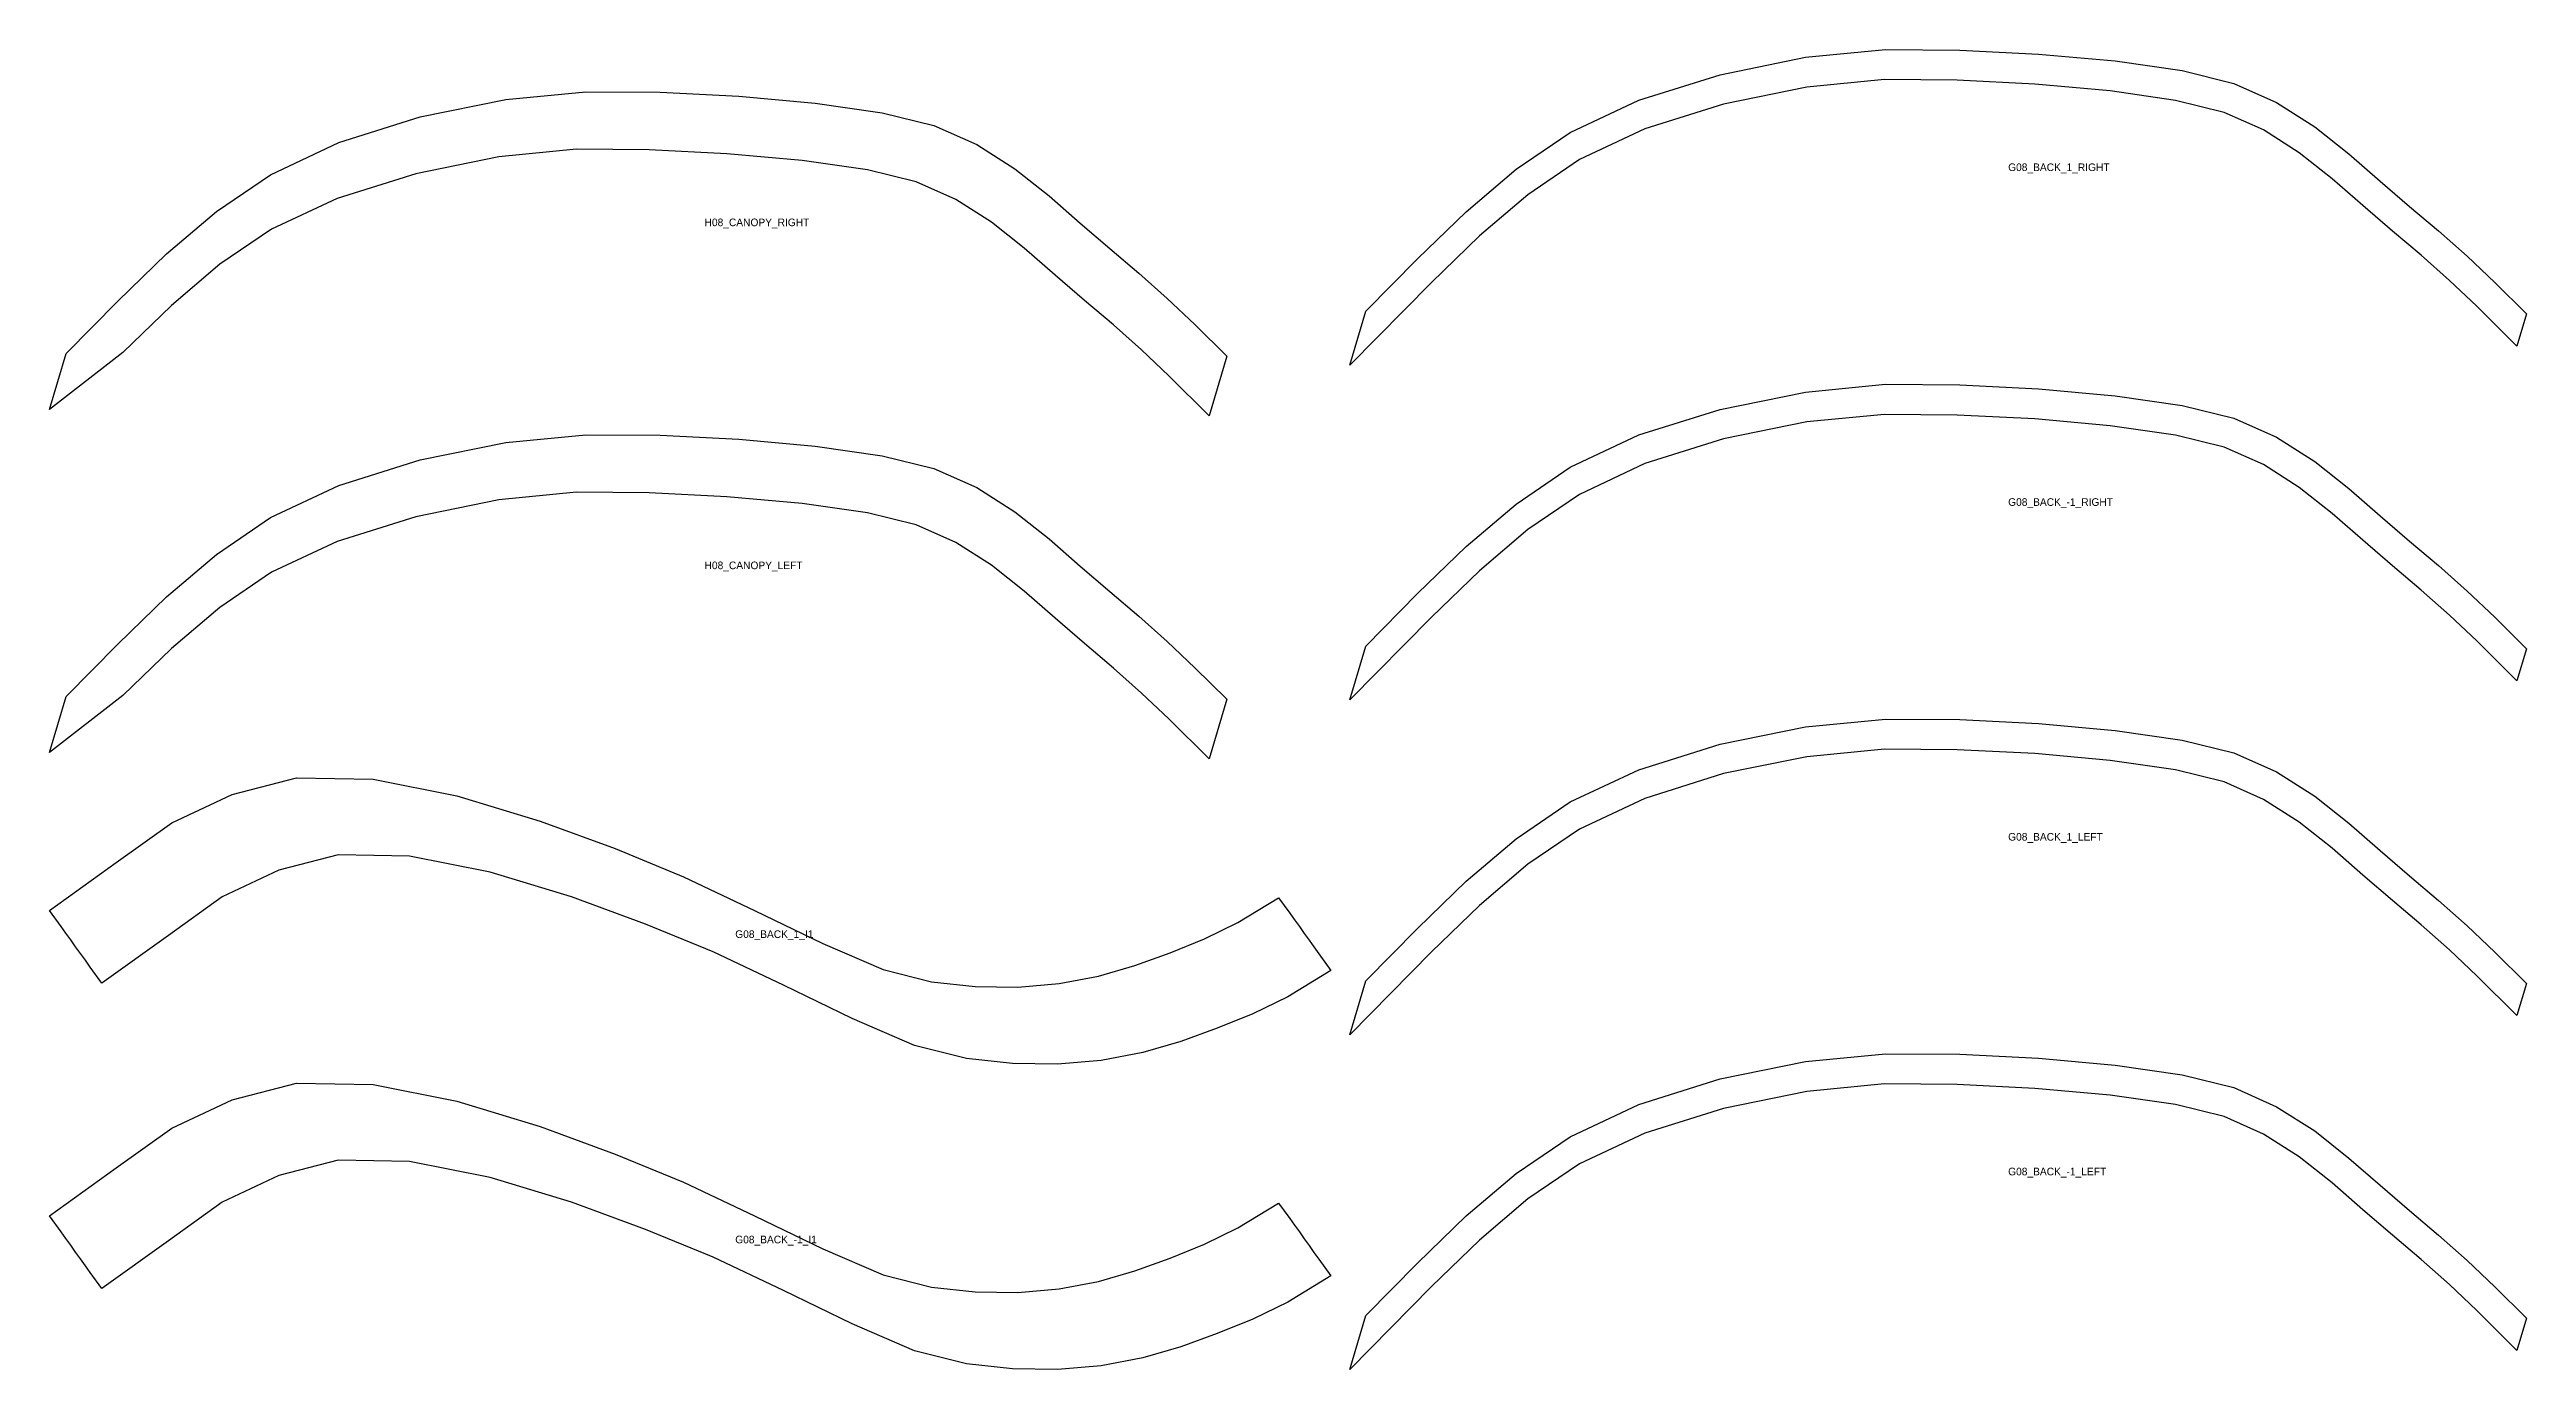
# Model space of a CAD drawing. Header units: millimetres. Extents: x 15 to 21550, y 15 to 1461.
# Drawn here: x 8442 to 11042, y 15 to 1401 of the extents above; entities that cross this region are included whole.
import ezdxf

# ---------------------------------------------------------------- set-up
doc = ezdxf.new("R2010")
doc.units = ezdxf.units.MM

msp = doc.modelspace()

# ---------------------------------------------------------------- texts
for s, p in [('G08_BACK_1_RIGHT', (10498.3, 1273.6)), ('H08_CANOPY_RIGHT', (9129.9, 1215.7)), ('G08_BACK_-1_RIGHT', (10498.3, 922)), ('H08_CANOPY_LEFT', (9129.9, 855.5)), ('G08_BACK_1_LEFT', (10498.3, 570.4)), ('G08_BACK_1_I1', (9162.1, 468.2)), ('G08_BACK_-1_LEFT', (10498.3, 218.9)), ('G08_BACK_-1_I1', (9162.1, 147.5))]:
    msp.add_text(s, height=8).set_placement(p)

# ---------------------------------------------------------------- linework, layer by layer
for points in [[(9824.1, 1126.3), (9878.3, 1181.4), (9929.5, 1230.8), (9981.8, 1275.5), (10038.5, 1314.1), (10110.5, 1348), (10195.9, 1374.8), (10285.6, 1393.1), (10369.7, 1401.2), (10447.7, 1400.7), (10530.3, 1396.5), (10610.5, 1389.3), (10680.8, 1379.1), (10735.1, 1365.7), (10780, 1345.7), (10820.1, 1320.1), (10856, 1291.7), (10888.7, 1263.1), (10919.6, 1236.5), (10950.1, 1210.8), (10980, 1184.1), (11009, 1156.6), (11042.4, 1123.5), (11032.3, 1089.7), (10990.1, 1131.7), (10961.4, 1158.7), (10932, 1185.1), (10901.8, 1210.6), (10870.7, 1237.3), (10838.4, 1265.6), (10803.9, 1292.9), (10766.4, 1316.8), (10725, 1335.2), (10673.9, 1347.8), (10605.4, 1357.7), (10526.3, 1364.9), (10444.7, 1369), (10368.5, 1369.6), (10286.8, 1361.6), (10199.6, 1343.9), (10117, 1318), (10048.2, 1285.6), (9994.1, 1248.7), (9943.4, 1205.4), (9892.9, 1156.6), (9807.3, 1069.7), (9824.1, 1126.3)], [(8459.7, 1082), (8513.9, 1137), (8565.1, 1186.5), (8617.4, 1231.2), (8674.2, 1269.8), (8746.1, 1303.7), (8831.5, 1330.5), (8921.2, 1348.7), (9005.3, 1356.9), (9083.3, 1356.4), (9165.9, 1352.2), (9246.1, 1345), (9316.4, 1334.8), (9370.7, 1321.4), (9415.7, 1301.4), (9455.7, 1275.8), (9491.6, 1247.4), (9524.3, 1218.8), (9555.2, 1192.2), (9585.7, 1166.5), (9615.6, 1139.8), (9644.7, 1112.3), (9678, 1079.2), (9659.4, 1016.7), (9617.1, 1058.6), (9588.5, 1085.7), (9559.1, 1112), (9528.8, 1137.5), (9497.8, 1164.2), (9465.4, 1192.5), (9431, 1219.8), (9393.5, 1243.8), (9352, 1262.2), (9301, 1274.8), (9232.5, 1284.7), (9153.4, 1291.8), (9071.8, 1295.9), (8995.6, 1296.5), (8913.9, 1288.5), (8826.7, 1270.8), (8744.1, 1244.9), (8675.3, 1212.5), (8621.2, 1175.7), (8570.4, 1132.3), (8519.4, 1083), (8442.3, 1023.3), (8459.7, 1082)], [(9824.1, 774.8), (9878.3, 829.8), (9929.5, 879.3), (9981.8, 923.9), (10038.5, 962.6), (10110.5, 996.5), (10195.9, 1023.3), (10285.6, 1041.5), (10369.7, 1049.7), (10447.7, 1049.1), (10530.3, 1045), (10610.5, 1037.7), (10680.8, 1027.5), (10735.1, 1014.2), (10780, 994.2), (10820.1, 968.6), (10856, 940.2), (10888.7, 911.6), (10919.6, 885), (10950.1, 859.3), (10980, 832.5), (11009, 805), (11042.4, 772), (11032.3, 738.2), (10990.1, 780.1), (10961.4, 807.2), (10932, 833.5), (10901.8, 859), (10870.7, 885.8), (10838.4, 914), (10803.9, 941.3), (10766.4, 965.3), (10725, 983.7), (10673.9, 996.3), (10605.4, 1006.2), (10526.3, 1013.4), (10444.7, 1017.4), (10368.5, 1018), (10286.8, 1010.1), (10199.6, 992.3), (10117, 966.4), (10048.2, 934), (9994.1, 897.2), (9943.4, 853.8), (9892.9, 805.1), (9807.3, 718.1), (9824.1, 774.8)], [(8459.7, 721.8), (8513.9, 776.8), (8565.1, 826.3), (8617.4, 870.9), (8674.2, 909.6), (8746.1, 943.5), (8831.5, 970.3), (8921.2, 988.5), (9005.3, 996.7), (9083.3, 996.1), (9165.9, 992), (9246.1, 984.7), (9316.4, 974.5), (9370.7, 961.1), (9415.7, 941.1), (9455.7, 915.6), (9491.6, 887.2), (9524.3, 858.5), (9555.2, 832), (9585.7, 806.3), (9615.6, 779.5), (9644.7, 752), (9678, 719), (9659.4, 656.4), (9617.1, 698.3), (9588.5, 725.4), (9559.1, 751.7), (9528.8, 777.3), (9497.8, 804), (9465.4, 832.3), (9431, 859.6), (9393.5, 883.5), (9352, 901.9), (9301, 914.5), (9232.5, 924.4), (9153.4, 931.6), (9071.8, 935.7), (8995.6, 936.2), (8913.9, 928.3), (8826.7, 910.6), (8744.1, 884.6), (8675.3, 852.2), (8621.2, 815.4), (8570.4, 772.1), (8519.4, 722.7), (8442.3, 663.1), (8459.7, 721.8)], [(9824.1, 423.2), (9878.3, 478.2), (9929.5, 527.7), (9981.8, 572.4), (10038.5, 611), (10110.5, 644.9), (10195.9, 671.7), (10285.6, 689.9), (10369.7, 698.1), (10447.7, 697.6), (10530.3, 693.4), (10610.5, 686.1), (10680.8, 676), (10735.1, 662.6), (10780, 642.6), (10820.1, 617), (10856, 588.6), (10888.7, 560), (10919.6, 533.4), (10950.1, 507.7), (10980, 480.9), (11009, 453.4), (11042.4, 420.4), (11032.3, 386.6), (10990.1, 428.5), (10961.4, 455.6), (10932, 481.9), (10901.8, 507.5), (10870.7, 534.2), (10838.4, 562.5), (10803.9, 589.8), (10766.4, 613.7), (10725, 632.1), (10673.9, 644.7), (10605.4, 654.6), (10526.3, 661.8), (10444.7, 665.9), (10368.5, 666.4), (10286.8, 658.5), (10199.6, 640.8), (10117, 614.8), (10048.2, 582.5), (9994.1, 545.6), (9943.4, 502.3), (9892.9, 453.5), (9807.3, 366.6), (9824.1, 423.2)], [(8442.3, 497.2), (8512.2, 547.3), (8570.6, 589.1), (8633.9, 619), (8701.5, 636.4), (8782, 634.9), (8870, 617.5), (8957.2, 591), (9035.9, 562), (9107.7, 532.5), (9182.3, 497.1), (9254.1, 462.3), (9317.4, 435.1), (9368.2, 422.1), (9413.8, 417.2), (9458.7, 416.6), (9502.2, 420.3), (9543.5, 428), (9581.7, 439.3), (9618.5, 452.7), (9654.8, 467.4), (9689.7, 484.3), (9732.5, 510.5), (9744.1, 494.3), (9749.2, 487.2), (9754.3, 480.1), (9759.4, 473), (9764.5, 465.8), (9769.6, 458.7), (9774.7, 451.6), (9787.3, 434), (9742, 406.3), (9705.4, 388.6), (9667.9, 373.4), (9630, 359.6), (9589.9, 347.8), (9546.2, 339.6), (9500.3, 335.7), (9453.1, 336.4), (9404.7, 341.5), (9350.4, 355.4), (9284.9, 383.6), (9212.7, 418.6), (9138.8, 453.6), (9068, 482.8), (8990.3, 511.3), (8904.9, 537.3), (8820.2, 554.1), (8745.1, 555.5), (8682.9, 539.4), (8623.6, 511.5), (8567, 470.9), (8497.1, 420.8), (8485, 437.6), (8479.9, 444.8), (8474.8, 451.9), (8469.7, 459), (8464.6, 466.1), (8459.5, 473.2), (8454.4, 480.3), (8442.3, 497.2)], [(9824.1, 71.7), (9878.3, 126.7), (9929.5, 176.2), (9981.8, 220.8), (10038.5, 259.5), (10110.5, 293.4), (10195.9, 320.2), (10285.6, 338.4), (10369.7, 346.6), (10447.7, 346), (10530.3, 341.9), (10610.5, 334.6), (10680.8, 324.4), (10735.1, 311), (10780, 291), (10820.1, 265.5), (10856, 237.1), (10888.7, 208.4), (10919.6, 181.9), (10950.1, 156.2), (10980, 129.4), (11009, 101.9), (11042.4, 68.8), (11032.3, 35.1), (10990.1, 77), (10961.4, 104.1), (10932, 130.4), (10901.8, 155.9), (10870.7, 182.6), (10838.4, 210.9), (10803.9, 238.2), (10766.4, 262.2), (10725, 280.6), (10673.9, 293.2), (10605.4, 303.1), (10526.3, 310.2), (10444.7, 314.3), (10368.5, 314.9), (10286.8, 306.9), (10199.6, 289.2), (10117, 263.3), (10048.2, 230.9), (9994.1, 194.1), (9943.4, 150.7), (9892.9, 102), (9807.3, 15), (9824.1, 71.7)], [(8442.3, 176.5), (8512.2, 226.6), (8570.6, 268.4), (8633.9, 298.3), (8701.5, 315.7), (8782, 314.2), (8870, 296.8), (8957.2, 270.3), (9035.9, 241.3), (9107.7, 211.8), (9182.3, 176.4), (9254.1, 141.6), (9317.4, 114.4), (9368.2, 101.4), (9413.8, 96.5), (9458.7, 95.9), (9502.2, 99.6), (9543.5, 107.3), (9581.7, 118.6), (9618.5, 132), (9654.8, 146.7), (9689.7, 163.6), (9732.5, 189.8), (9744.1, 173.6), (9749.2, 166.5), (9754.3, 159.4), (9759.4, 152.3), (9764.5, 145.1), (9769.6, 138), (9774.7, 130.9), (9787.3, 113.3), (9742, 85.6), (9705.4, 67.9), (9667.9, 52.7), (9630, 38.9), (9589.9, 27.1), (9546.2, 18.9), (9500.3, 15), (9453.1, 15.6), (9404.7, 20.8), (9350.4, 34.7), (9284.9, 62.9), (9212.7, 97.9), (9138.8, 132.9), (9068, 162.1), (8990.3, 190.6), (8904.9, 216.6), (8820.2, 233.4), (8745.1, 234.8), (8682.9, 218.7), (8623.6, 190.8), (8567, 150.2), (8497.1, 100.1), (8485, 116.9), (8479.9, 124), (8474.8, 131.2), (8469.7, 138.3), (8464.6, 145.4), (8459.5, 152.5), (8454.4, 159.6), (8442.3, 176.5)]]:
    msp.add_lwpolyline(points, close=True)

msp.set_redraw_order([(e.dxf.handle, doc.entitydb.next_handle()) for e in msp.query("TEXT MTEXT ATTDEF DIMENSION ARC_DIMENSION")])  # texts and dimensions are drawn at this point

doc.saveas('drawing.dxf')
